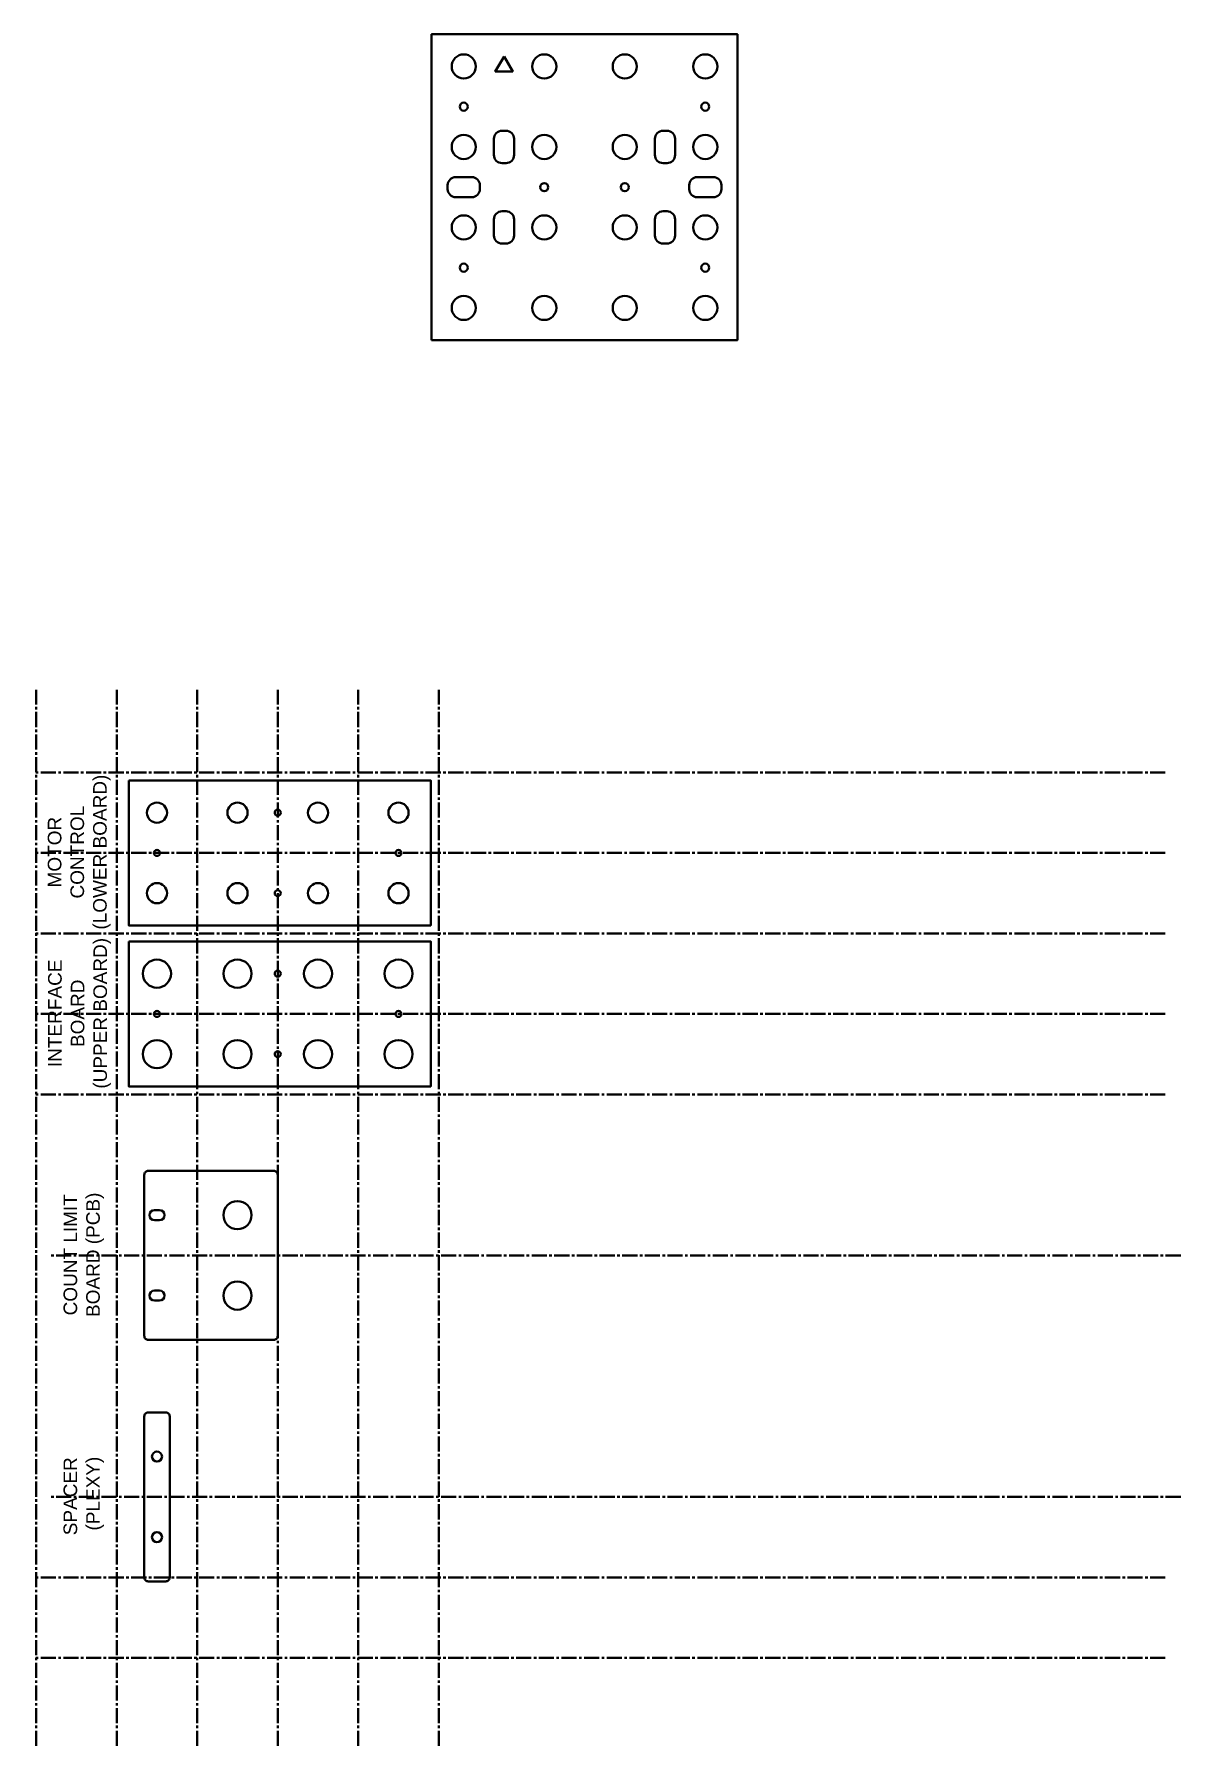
# Model space of a CAD drawing. Header units: millimetres. Extents: x -4815 to 20749, y -4662 to 5111.
# Drawn here: x 4506 to 5076, y 1332 to 2182 of the extents above; entities that cross this region are included whole.
import ezdxf

# ---------------------------------------------------------------- set-up
doc = ezdxf.new("R2010")
doc.units = ezdxf.units.MM
doc.header["$LTSCALE"] = 10
doc.header["$MEASUREMENT"] = 0
doc.linetypes.add('CENTER2', pattern=[1.125, 0.75, -0.125, 0.125, -0.125])
for name, color, linetype in [('A-ANNO-CNTR', 10, 'CENTER2'), ('A-DETL-___3', 3, 'Continuous'), ('A-DETL-___4', 4, 'Continuous'), ('A-DETL-___5', 5, 'Continuous'), ('A-ELEV-___5', 5, 'Continuous')]:
    doc.layers.add(name, color=color, linetype=linetype)

msp = doc.modelspace()

# ---------------------------------------------------------------- texts
at = {"transparency": 33554687, "char_height": 6.75, "width": 76.955, "attachment_point": 1, "rotation": 90}
for s, insert in [('\\pxqc;{\\fArial|b0|i0|c0|p34;MOTOR\\PCONTROL\\P(LOWER BOARD)}', (4512.88, 1737.19)), ('\\pxqc;{\\fArial|b0|i0|c0|p34;INTERFACE\\PBOARD\\P(UPPER BOARD)}', (4513.03, 1657.1)), ('\\pxqc;{\\fArial|b0|i0|c0|p34;COUNT LIMIT BOARD (PCB)}', (4520.71, 1537.1)), ('\\pxqc;{\\fArial|b0|i0|c0|p34;SPACER\\P (PLEXY)}', (4520.71, 1417.1))]:
    msp.add_mtext(s, dxfattribs=dict(at, insert=insert))

# ---------------------------------------------------------------- blocks, each defined once
blk = doc.blocks.new('pcb rev 2')
at = {"layer": 'A-ELEV-___5', "lineweight": 40, "transparency": 33554687}
for points in [[(-36, -136), (116, -136), (116, 16), (-36, 16)], [(0, 5), (-4.33, -2.5), (4.33, -2.5)]]:
    blk.add_lwpolyline(points, close=True, dxfattribs=at)
for points in [[(-5, -36), (-5, -44, 0.414214), (-1, -48), (1, -48, 0.414214), (5, -44), (5, -36, 0.414214), (1, -32), (-1, -32, 0.414214)], [(75, -36), (75, -44, 0.414214), (79, -48), (81, -48, 0.414214), (85, -44), (85, -36, 0.414214), (81, -32), (79, -32, 0.414214)], [(-24, -65), (-16, -65, 0.414214), (-12, -61), (-12, -59, 0.414214), (-16, -55), (-24, -55, 0.414214), (-28, -59), (-28, -61, 0.414214)], [(104, -65), (96, -65, -0.414214), (92, -61), (92, -59, -0.414214), (96, -55), (104, -55, -0.414214), (108, -59), (108, -61, -0.414214)], [(-5, -76), (-5, -84, 0.414214), (-1, -88), (1, -88, 0.414214), (5, -84), (5, -76, 0.414214), (1, -72), (-1, -72, 0.414214)], [(75, -76), (75, -84, 0.414214), (79, -88), (81, -88, 0.414214), (85, -84), (85, -76, 0.414214), (81, -72), (79, -72, 0.414214)]]:
    blk.add_lwpolyline(points, format="xyb", close=True, dxfattribs=at)
for centre, radius in [((-20, 0), 6), ((20, 0), 6), ((60, 0), 6), ((100, 0), 6), ((-20, -20), 2), ((100, -20), 2), ((-20, -40), 6), ((20, -40), 6), ((60, -40), 6), ((100, -40), 6), ((20, -60), 2), ((60, -60), 2), ((-20, -80), 6), ((20, -80), 6), ((60, -80), 6), ((100, -80), 6), ((-20, -100), 2), ((100, -100), 2), ((-20, -120), 6), ((20, -120), 6), ((60, -120), 6), ((100, -120), 6)]:
    blk.add_circle(centre, radius, dxfattribs=at)
blk = doc.blocks.new('Count Sensor Board 1')
at = {"layer": 'A-DETL-___5', "lineweight": 40, "transparency": 33554687}
for points in [[(62, -4.32), (62, 58, 0.414214), (60, 60), (-20, 60, 0.414214), (-22, 58), (-22, -4.32, 0.414214), (-20, -6.32), (60, -6.32, 0.414214)], [(2.5, -1.25), (2.5, 1.25, 1), (-2.5, 1.25), (-2.5, -1.25, 1)], [(42.5, -1.25), (42.5, 1.25, 1), (37.5, 1.25), (37.5, -1.25, 1)]]:
    blk.add_lwpolyline(points, format="xyb", close=True, dxfattribs=at)
for centre in [(0, 40), (40, 40)]:
    blk.add_circle(centre, 7, dxfattribs=at)

# ---------------------------------------------------------------- linework, layer by layer
at = {"layer": 'A-ANNO-CNTR', "lineweight": 40, "transparency": 33554687}
for p, q in [((4507.13, 1331.59), (4507.13, 1856.27)), ((4547.13, 1331.59), (4547.13, 1856.27)), ((4587.13, 1331.59), (4587.13, 1856.27)), ((4627.13, 1331.59), (4627.13, 1856.27)), ((4667.13, 1331.59), (4667.13, 1856.27)), ((4707.13, 1331.59), (4707.13, 1856.27)), ((5068.12, 1815.28), (4506.15, 1815.28)), ((5068.12, 1775.28), (4506.15, 1775.28)), ((5068.12, 1735.28), (4506.15, 1735.28)), ((5068.12, 1695.28), (4506.15, 1695.28)), ((5068.12, 1655.28), (4506.15, 1655.28)), ((5075.8, 1575.28), (4513.83, 1575.28)), ((5075.8, 1455.28), (4513.83, 1455.28)), ((5068.12, 1415.28), (4506.15, 1415.28)), ((5068.12, 1375.28), (4506.15, 1375.28))]:
    msp.add_line(p, q, dxfattribs=at)
at = {"layer": 'A-DETL-___4', "lineweight": 40, "transparency": 33554687}
for points in [[(4553.13, 1811.28), (4703.13, 1811.28), (4703.13, 1739.28), (4553.13, 1739.28)], [(4553.13, 1731.28), (4703.13, 1731.28), (4703.13, 1659.28), (4553.13, 1659.28)]]:
    msp.add_lwpolyline(points, close=True, dxfattribs=at)
for centre, radius in [((4567.13, 1795.28), 5), ((4607.13, 1795.28), 5), ((4627.13, 1795.28), 1.5), ((4647.13, 1795.28), 5), ((4687.13, 1795.28), 5), ((4567.13, 1775.28), 1.5), ((4687.13, 1775.28), 1.5), ((4567.13, 1755.28), 5), ((4607.13, 1755.28), 5), ((4627.13, 1755.28), 1.5), ((4647.13, 1755.28), 5), ((4687.13, 1755.28), 5), ((4567.13, 1715.28), 7), ((4607.13, 1715.28), 7), ((4647.13, 1715.28), 7), ((4687.13, 1715.28), 7), ((4627.13, 1715.28), 1.5), ((4567.13, 1695.28), 1.5), ((4687.13, 1695.28), 1.5), ((4567.13, 1675.28), 7), ((4607.13, 1675.28), 7), ((4627.13, 1675.28), 1.5), ((4647.13, 1675.28), 7), ((4687.13, 1675.28), 7)]:
    msp.add_circle(centre, radius, dxfattribs=at)
at = {"layer": 'A-DETL-___5', "lineweight": 40, "transparency": 33554687}
msp.add_lwpolyline([(4573.45, 1495.28, 0.414214), (4571.45, 1497.28), (4562.82, 1497.28, 0.414214), (4560.82, 1495.28), (4560.82, 1415.28, 0.414214), (4562.82, 1413.28), (4571.45, 1413.28, 0.414214), (4573.45, 1415.28), (4573.45, 1495.28)], format="xyb", dxfattribs=at)
for centre in [(4567.13, 1475.28), (4567.13, 1435.28)]:
    msp.add_circle(centre, 2.5, dxfattribs=at)

# ---------------------------------------------------------------- block references
at = {"layer": 'A-DETL-___3', "lineweight": 40, "transparency": 33554687}
msp.add_blockref('pcb rev 2', (4739.56, 2166.11), dxfattribs=at)
at = {"layer": 'A-DETL-___5', "lineweight": 40, "transparency": 33554687, "rotation": 270}
msp.add_blockref('Count Sensor Board 1', (4567.13, 1595.28), dxfattribs=at)

msp.set_redraw_order([(e.dxf.handle, doc.entitydb.next_handle()) for e in msp.query("TEXT MTEXT ATTDEF DIMENSION ARC_DIMENSION")])  # texts and dimensions are drawn at this point

doc.saveas('drawing.dxf')
